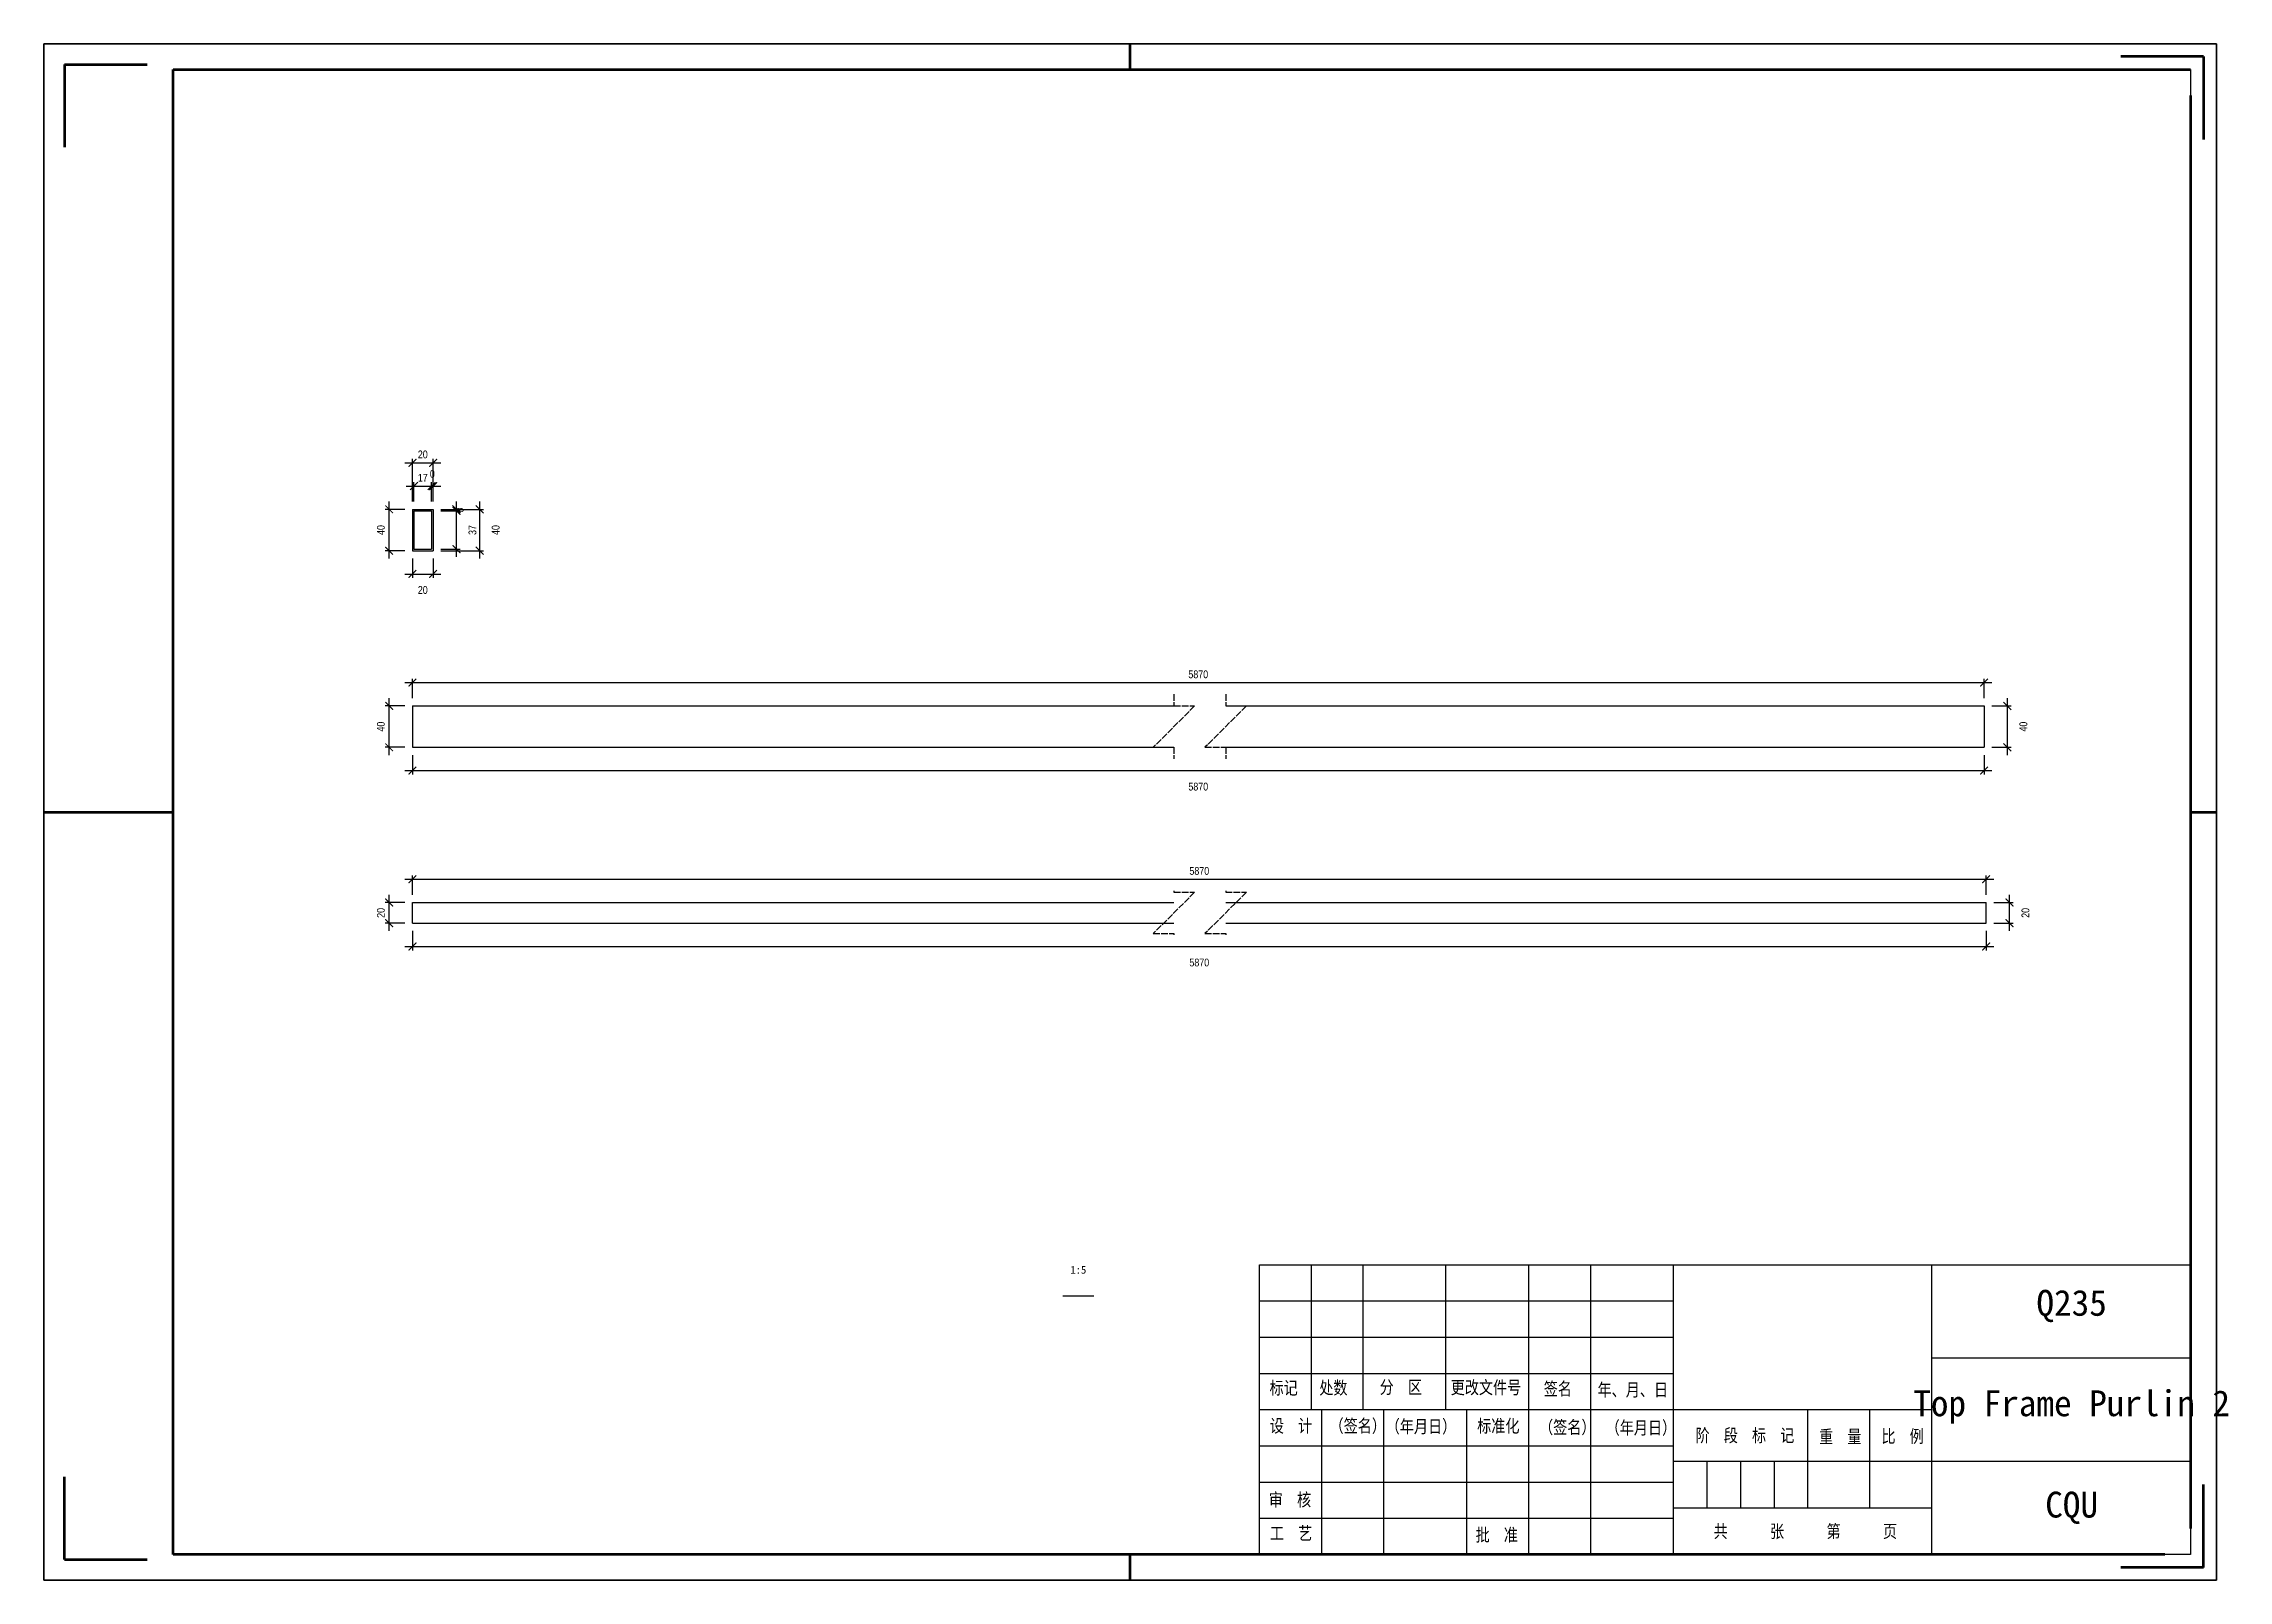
# Model space of a CAD drawing. Header units: millimetres. Extents: x 0 to 1925, y 0 to 4345.
# Drawn here: x 980 to 1402.3, y 3303 to 3600 of the extents above; entities that cross this region are included whole.
import ezdxf

# ---------------------------------------------------------------- set-up
doc = ezdxf.new("R2010")
doc.units = ezdxf.units.MM
doc.linetypes.add('DASHED', pattern=[1.524, 1.27, -0.254])
doc.layers.add('总内框线', color=7, linetype='Continuous', lineweight=50)
doc.layers.add('总外框线', color=7, linetype='Continuous', lineweight=30)
doc.styles.add('OpenSansCondensed-Light', font='OpenSansCondensed-Light.ttf')
doc.styles.add('陈杰（2）', font='gbenor.shx', dxfattribs={"width": 0.8, "bigfont": 'gbcbig.shx'})
doc.dimstyles.new('EZDXF', dxfattribs={"dimtxt": 0.25, "dimasz": 0.175, "dimexe": 0.375, "dimexo": 0.125, "dimgap": 0.1, "dimtad": 1, "dimlfac": 100, "dimzin": 12, "dimdsep": 46, "dimtxsty": 'OpenSansCondensed-Light', "dimblk": 'ARCHTICK', "dimcen": 2.5, "dimazin": 3, "dimtfac": 0.5, "dimtmove": 2, "dimatfit": 3, "dimarcsym": 0})

msp = doc.modelspace()

# ---------------------------------------------------------------- texts
at = {"attachment_point": 5}
for s, insert, char_height in [('1:5', (1180, 3363), 1.5), ('Q235', (1372, 3356), 5), ('Top Frame Purlin 2', (1372, 3336.5), 5), ('CQU', (1372, 3317), 5)]:
    msp.add_mtext(s, dxfattribs=dict(at, insert=insert, char_height=char_height))
at = {"char_height": 2.5, "width": 93.0192856, "attachment_point": 1, "style": '陈杰（2）'}
for s, insert in [('{\\fSimSun|b0|i0|c134|p2;标记}', (1216.95482, 3341.44053)), ('{\\fSimSun|b0|i0|c134|p2;处数}', (1226.57596, 3341.45543)), ('{\\fSimSun|b0|i0|c134|p2;分\u3000区}', (1238.23692, 3341.57959)), ('{\\fSimSun|b0|i0|c134|p2;更改文件号}', (1251.97169, 3341.52496)), ('{\\fSimSun|b0|i0|c134|p2;签名}', (1269.95608, 3341.2667)), ('{\\fSimSun|b0|i0|c134|p2;年、月、日}', (1280.35064, 3341.07301)), ('{\\fSimSun|b0|i0|c134|p2;设\u3000计}', (1217.01432, 3334.10007)), ('{\\fSimSun|b0|i0|c134|p2;（签名）}', (1228.55629, 3334.10007)), ('{\\fSimSun|b0|i0|c134|p2;\u3000（年月日）}', (1236.68156, 3333.98584)), ('{\\fSimSun|b0|i0|c134|p2;标准化}', (1257.08823, 3334.08517)), ('{\\fSimSun|b0|i0|c134|p2;（签名）}', (1269.05516, 3333.83685)), ('{\\fSimSun|b0|i0|c134|p2;（年月日）}', (1281.923, 3333.73752)), ('{\\fSimSun|b0|i0|c134|p2;阶\u3000段\u3000标\u3000记}', (1299.30395, 3332.25254)), ('{\\fSimSun|b0|i0|c134|p2;重\u3000量}', (1323.18681, 3332.02408)), ('{\\fSimSun|b0|i0|c134|p2;比\u3000例}', (1335.23873, 3332.09361)), ('{\\fSimSun|b0|i0|c134|p2;审\u3000核}', (1216.81034, 3319.83138)), ('{\\fSimSun|b0|i0|c134|p2;工\u3000艺}', (1217.01432, 3313.34515)), ('{\\fSimSun|b0|i0|c134|p2;批\u3000准}', (1256.78226, 3313.0273)), ('{\\fSimSun|b0|i0|c134|p2;共\u3000\u3000\u3000张\u3000\u3000\u3000第\u3000\u3000\u3000页}', (1302.79713, 3313.72757))]:
    msp.add_mtext(s, dxfattribs=dict(at, insert=insert))

# ---------------------------------------------------------------- blocks, each defined once
blk = doc.blocks.new('_ARCHTICK')
at = {"color": 0, "linetype": 'ByBlock', "const_width": 0.15}
blk.add_lwpolyline([(-0.5, -0.5), (0.5, 0.5)], dxfattribs=at)

# ---------------------------------------------------------------- dimensions: what is measured, and where the dimension line sits
for base, p1, p2, location, text, override in [((1051.27901, 3519), (1051.27901, 3510), (1055.27901, 3510), (1053.27901, 3520.6), '20', {"dimtxt": 1.5, "dimasz": 1.5, "dimexe": 0.75, "dimexo": 1.5, "dimtad": 1, "dimlfac": 5, "dimblk": 'ARCHTICK', "dimsah": 0, "dimtsz": 0, "dimdle": 1.5, "dimtmove": 2}), ((1054.97901, 3514.5), (1054.97901, 3510), (1055.27901, 3510), (1055.12901, 3516.85), '0', {"dimtxt": 1.5, "dimasz": 1.5, "dimexe": 0.75, "dimexo": 1.5, "dimtad": 1, "dimlfac": 5, "dimblk": 'ARCHTICK', "dimsah": 0, "dimtsz": 0, "dimdle": 1.5, "dimtmove": 2}), ((1051.27901, 3497.5), (1051.27901, 3502), (1055.27901, 3502), (1053.27901, 3494.4), '20', {"dimtxt": 1.5, "dimasz": 1.5, "dimexe": 0.75, "dimexo": 1.5, "dimtad": 4, "dimlfac": 5, "dimblk": 'ARCHTICK', "dimsah": 0, "dimtsz": 0, "dimdle": 1.5, "dimtmove": 2}), ((1051.27901, 3476.5), (1051.27901, 3472), (1355.07901, 3472), (1203.17901, 3478.1), '5870', {"dimtxt": 1.5, "dimasz": 1.5, "dimexe": 0.75, "dimexo": 1.5, "dimtad": 1, "dimlfac": 5, "dimblk": 'ARCHTICK', "dimsah": 0, "dimtsz": 0, "dimdle": 1.5, "dimtmove": 2}), ((1051.27901, 3459.5), (1051.27901, 3464), (1355.07901, 3464), (1203.17901, 3456.4), '5870', {"dimtxt": 1.5, "dimasz": 1.5, "dimexe": 0.75, "dimexo": 1.5, "dimtad": 4, "dimlfac": 5, "dimblk": 'ARCHTICK', "dimsah": 0, "dimtsz": 0, "dimdle": 1.5, "dimtmove": 2}), ((1051.27901, 3438.5), (1051.27901, 3434), (1355.47901, 3434), (1203.37901, 3440.1), '5870', {"dimtxt": 1.5, "dimasz": 1.5, "dimexe": 0.75, "dimexo": 1.5, "dimtad": 1, "dimlfac": 5, "dimblk": 'ARCHTICK', "dimsah": 0, "dimtsz": 0, "dimdle": 1.5, "dimtmove": 2}), ((1051.27901, 3425.5), (1051.27901, 3430), (1355.47901, 3430), (1203.37901, 3422.4), '5870', {"dimtxt": 1.5, "dimasz": 1.5, "dimexe": 0.75, "dimexo": 1.5, "dimtad": 4, "dimlfac": 5, "dimblk": 'ARCHTICK', "dimsah": 0, "dimtsz": 0, "dimdle": 1.5, "dimtmove": 2})]:
    msp.add_linear_dim(base=base, p1=p1, p2=p2, location=location, text=text, dimstyle='EZDXF', override=override).render()
msp.add_linear_dim(base=(1051.57901, 3514.5), p1=(1051.57901, 3510), p2=(1054.97901, 3510), location=(1053.27901, 3516.1), dimstyle='EZDXF', override={"dimtxt": 1.5, "dimasz": 1.5, "dimexe": 0.75, "dimexo": 1.5, "dimtad": 1, "dimlfac": 5, "dimblk": 'ARCHTICK', "dimsah": 0, "dimtsz": 0, "dimdle": 1.5, "dimtmove": 2}).render()
for base, p1, p2, location, text, override in [((1046.77901, 3502), (1051.27901, 3502), (1051.27901, 3510), (1045.17901, 3506), '40', {"dimtxt": 1.5, "dimasz": 1.5, "dimexe": 0.75, "dimexo": 1.5, "dimtad": 1, "dimlfac": 5, "dimblk": 'ARCHTICK', "dimsah": 0, "dimtsz": 0, "dimdle": 1.5, "dimtmove": 2}), ((1059.77901, 3509.7), (1055.27901, 3509.7), (1055.27901, 3510), (1060.42901, 3509.85), '0', {"dimtxt": 1.5, "dimasz": 1.5, "dimexe": 0.75, "dimexo": 1.5, "dimtad": 4, "dimlfac": 5, "dimblk": 'ARCHTICK', "dimsah": 0, "dimtsz": 0, "dimdle": 1.5, "dimtmove": 2}), ((1064.27901, 3502), (1055.27901, 3502), (1055.27901, 3510), (1067.37901, 3506), '40', {"dimtxt": 1.5, "dimasz": 1.5, "dimexe": 0.75, "dimexo": 1.5, "dimtad": 4, "dimlfac": 5, "dimblk": 'ARCHTICK', "dimsah": 0, "dimtsz": 0, "dimdle": 1.5, "dimtmove": 2}), ((1046.77901, 3464), (1051.27901, 3464), (1051.27901, 3472), (1045.17901, 3468), '40', {"dimtxt": 1.5, "dimasz": 1.5, "dimexe": 0.75, "dimexo": 1.5, "dimtad": 1, "dimlfac": 5, "dimblk": 'ARCHTICK', "dimsah": 0, "dimtsz": 0, "dimdle": 1.5, "dimtmove": 2}), ((1359.57901, 3464), (1355.07901, 3464), (1355.07901, 3472), (1362.67901, 3468), '40', {"dimtxt": 1.5, "dimasz": 1.5, "dimexe": 0.75, "dimexo": 1.5, "dimtad": 4, "dimlfac": 5, "dimblk": 'ARCHTICK', "dimsah": 0, "dimtsz": 0, "dimdle": 1.5, "dimtmove": 2}), ((1046.77901, 3430), (1051.27901, 3430), (1051.27901, 3434), (1045.17901, 3432), '20', {"dimtxt": 1.5, "dimasz": 1.5, "dimexe": 0.75, "dimexo": 1.5, "dimtad": 1, "dimlfac": 5, "dimblk": 'ARCHTICK', "dimsah": 0, "dimtsz": 0, "dimdle": 1.5, "dimtmove": 2}), ((1359.97901, 3430), (1355.47901, 3430), (1355.47901, 3434), (1363.07901, 3432), '20', {"dimtxt": 1.5, "dimasz": 1.5, "dimexe": 0.75, "dimexo": 1.5, "dimtad": 4, "dimlfac": 5, "dimblk": 'ARCHTICK', "dimsah": 0, "dimtsz": 0, "dimdle": 1.5, "dimtmove": 2})]:
    msp.add_linear_dim(base=base, p1=p1, p2=p2, angle=90, location=location, text=text, dimstyle='EZDXF', override=override).render()
msp.add_linear_dim(base=(1059.77901, 3502.3), p1=(1055.27901, 3502.3), p2=(1055.27901, 3509.7), angle=90, location=(1062.87901, 3506), dimstyle='EZDXF', override={"dimtxt": 1.5, "dimasz": 1.5, "dimexe": 0.75, "dimexo": 1.5, "dimtad": 4, "dimlfac": 5, "dimblk": 'ARCHTICK', "dimsah": 0, "dimtsz": 0, "dimdle": 1.5, "dimtmove": 2}).render()

# ---------------------------------------------------------------- linework, layer by layer
for p, q in [((1395, 3595), (1395, 3410)), ((1051.27901, 3510), (1055.27901, 3510)), ((1051.27901, 3510), (1051.27901, 3502)), ((1051.57901, 3509.7), (1054.97901, 3509.7)), ((1051.57901, 3509.7), (1051.57901, 3502.3)), ((1054.97901, 3509.7), (1054.97901, 3502.3)), ((1055.27901, 3510), (1055.27901, 3502)), ((1051.27901, 3502), (1055.27901, 3502)), ((1051.57901, 3502.3), (1054.97901, 3502.3)), ((1051.27901, 3472), (1198.47901, 3472)), ((1051.27901, 3472), (1051.27901, 3464)), ((1208.47901, 3472), (1355.07901, 3472)), ((1355.07901, 3472), (1355.07901, 3464)), ((1051.27901, 3464), (1198.47901, 3464)), ((1208.47901, 3464), (1355.07901, 3464)), ((1051.27901, 3430), (1051.27901, 3434)), ((1051.27901, 3434), (1198.47901, 3434)), ((1208.47901, 3434), (1355.47901, 3434)), ((1355.47901, 3430), (1355.47901, 3434)), ((1051.27901, 3430), (1198.47901, 3430)), ((1208.47901, 3430), (1355.47901, 3430)), ((1215, 3364), (1395, 3364)), ((1215, 3308), (1215, 3364)), ((1225, 3364), (1225, 3336)), ((1235, 3364), (1235, 3336)), ((1251, 3364), (1251, 3336)), ((1267, 3364), (1267, 3336)), ((1279, 3364), (1279, 3308)), ((1295, 3364), (1295, 3308)), ((1345, 3308), (1345, 3364)), ((1395, 3364), (1395, 3308)), ((1177, 3358), (1183, 3358)), ((1215, 3357), (1295, 3357)), ((1215, 3350), (1295, 3350)), ((1345, 3346), (1395, 3346)), ((1215, 3343), (1295, 3343)), ((1215, 3336), (1345, 3336)), ((1227, 3336), (1227, 3308)), ((1239, 3336), (1239, 3308)), ((1255, 3336), (1255, 3308)), ((1267, 3336), (1267, 3308)), ((1321, 3317), (1321, 3336)), ((1333, 3317), (1333, 3336)), ((1215, 3329), (1295, 3329)), ((1295, 3326), (1345, 3326)), ((1301.5, 3326), (1301.5, 3317)), ((1308, 3326), (1308, 3317)), ((1314.5, 3326), (1314.5, 3317)), ((1345, 3326), (1395, 3326)), ((1215, 3322), (1295, 3322)), ((1215, 3315), (1295, 3315)), ((1295, 3317), (1345, 3317)), ((1395, 3308), (1215, 3308))]:
    msp.add_line(p, q)
at = {"linetype": 'DASHED'}
for p, q in [((1202.47901, 3472), (1194.47901, 3464)), ((1198.47901, 3474.25), (1198.47901, 3472)), ((1198.47901, 3472), (1202.47901, 3472)), ((1212.47901, 3472), (1204.47901, 3464)), ((1208.47901, 3474.25), (1208.47901, 3472)), ((1208.47901, 3472), (1212.47901, 3472)), ((1194.47901, 3464), (1198.47901, 3464)), ((1198.47901, 3464), (1198.47901, 3461.75)), ((1204.47901, 3464), (1208.47901, 3464)), ((1208.47901, 3464), (1208.47901, 3461.75)), ((1202.47901, 3436), (1194.47901, 3428)), ((1198.47901, 3436.25), (1198.47901, 3436)), ((1198.47901, 3436), (1202.47901, 3436)), ((1212.47901, 3436), (1204.47901, 3428)), ((1208.47901, 3436.25), (1208.47901, 3436)), ((1208.47901, 3436), (1212.47901, 3436)), ((1194.47901, 3428), (1198.47901, 3428)), ((1198.47901, 3428), (1198.47901, 3427.75)), ((1204.47901, 3428), (1208.47901, 3428)), ((1208.47901, 3428), (1208.47901, 3427.75))]:
    msp.add_line(p, q, dxfattribs=at)
at = {"layer": '总内框线'}
for p, q in [((1190, 3595), (1190, 3600)), ((984, 3596), (984, 3580)), ((984, 3596), (1000, 3596)), ((1005, 3308), (1005, 3595)), ((1005, 3595), (1395, 3595)), ((1397.5, 3597.5), (1381.5, 3597.5)), ((1397.5, 3597.5), (1397.5, 3581.5)), ((1395, 3590), (1395, 3313)), ((980, 3451.5), (1005, 3451.5)), ((1395, 3451.5), (1400, 3451.5)), ((984, 3307), (984, 3323)), ((1397.5, 3305.5), (1397.5, 3321.5)), ((984, 3307), (1000, 3307)), ((1390, 3308), (1005, 3308)), ((1190, 3303), (1190, 3308)), ((1397.5, 3305.5), (1381.5, 3305.5))]:
    msp.add_line(p, q, dxfattribs=at)
at = {"layer": '总外框线'}
for p, q in [((980, 3303), (980, 3600)), ((980, 3600), (1400, 3600)), ((1400, 3600), (1400, 3303)), ((1400, 3303), (980, 3303))]:
    msp.add_line(p, q, dxfattribs=at)

msp.set_redraw_order([(e.dxf.handle, doc.entitydb.next_handle()) for e in msp.query("TEXT MTEXT ATTDEF DIMENSION ARC_DIMENSION")])  # texts and dimensions are drawn at this point

doc.saveas('drawing.dxf')
